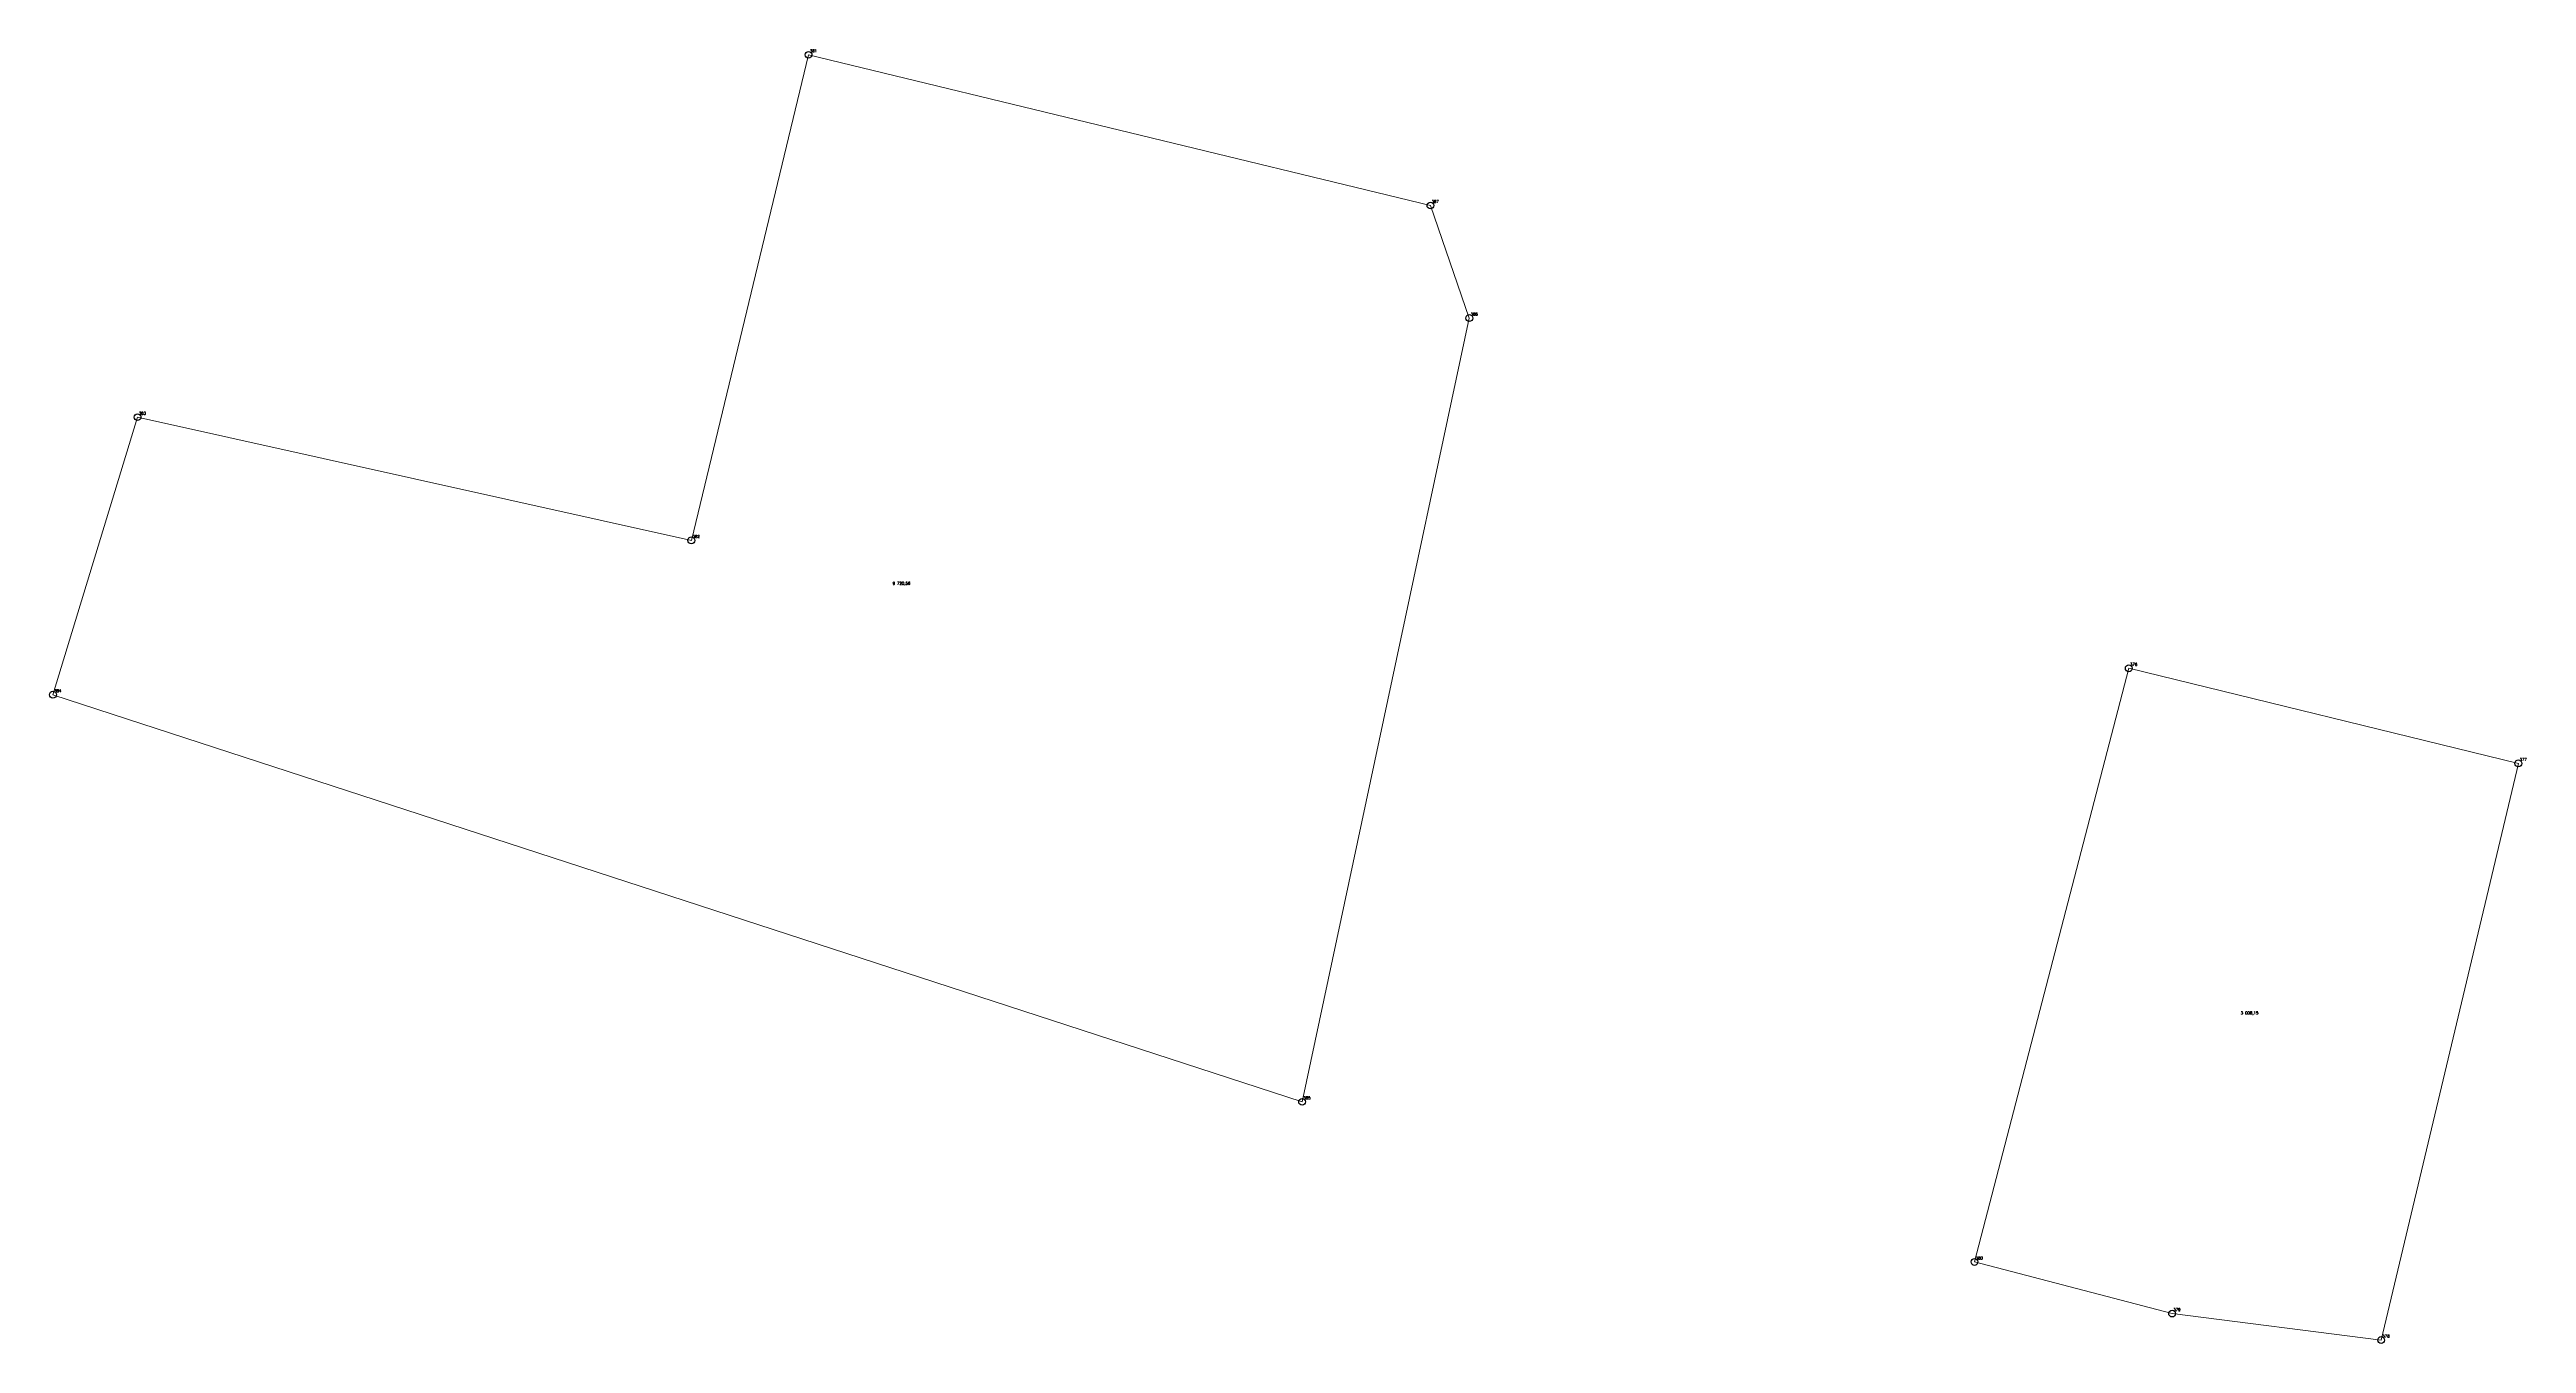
# Model space of a CAD drawing. Extents: x 1392715 to 1399949, y 356205 to 360837.
# Drawn here: x 1395453.1 to 1395725.7, y 359430.1 to 359572.5 of the extents above; entities that cross this region are included whole.
import ezdxf

# ---------------------------------------------------------------- set-up
doc = ezdxf.new("R2010")
doc.units = 0
doc.header["$PDMODE"] = 33
doc.header["$PDSIZE"] = 0.75
doc.layers.add('10 - ценные фрагменты благоустройства', color=7, linetype='Continuous')
doc.styles.get("Standard").update_dxf_attribs({"font": 'simplex.shx'})

msp = doc.modelspace()

# ---------------------------------------------------------------- linework, layer by layer
at = {"layer": '10 - ценные фрагменты благоустройства', "color": 7, "lineweight": 20}
for points in [[(1395536.67, 359571.89), (1395605.11, 359555.31), (1395609.39, 359542.92), (1395590.99, 359456.65), (1395453.51, 359501.46), (1395462.82, 359532.01), (1395523.77, 359518.45), (1395536.67, 359571.89)], [(1395536.67, 359571.89), (1395605.11, 359555.31), (1395609.39, 359542.92), (1395590.99, 359456.65), (1395453.51, 359501.46), (1395462.82, 359532.01), (1395523.77, 359518.45), (1395536.67, 359571.89)], [(1395681.97, 359504.37), (1395724.85, 359493.9), (1395709.75, 359430.43), (1395686.74, 359433.34), (1395664.99, 359439.02), (1395681.97, 359504.37)]]:
    msp.add_lwpolyline(points, close=True, dxfattribs=at)
at = {"layer": '10 - ценные фрагменты благоустройства'}
for p in [(1395536.67, 359571.89), (1395605.11, 359555.31), (1395609.39, 359542.92), (1395462.82, 359532.01), (1395523.77, 359518.45), (1395681.97, 359504.37), (1395453.51, 359501.46), (1395724.85, 359493.9), (1395590.99, 359456.65), (1395664.99, 359439.02), (1395686.74, 359433.34), (1395709.75, 359430.43)]:
    msp.add_point(p, dxfattribs=at)

# ---------------------------------------------------------------- texts
at = {"layer": '10 - ценные фрагменты благоустройства', "color": 7}
for s, p in [('381', (1395536.8, 359572.17)), ('387', (1395605.23, 359555.59)), ('386', (1395609.52, 359543.2)), ('383', (1395462.95, 359532.28)), ('382', (1395523.9, 359518.72)), ('9 720,56', (1395545.92, 359513.56)), ('9 720,56', (1395545.92, 359513.56)), ('376', (1395682.1, 359504.64)), ('384', (1395453.63, 359501.73)), ('377', (1395724.98, 359494.17)), ('3 008,15', (1395694.29, 359466.28)), ('385', (1395591.12, 359456.93)), ('380', (1395665.12, 359439.29)), ('379', (1395686.87, 359433.62)), ('378', (1395709.88, 359430.7))]:
    msp.add_text(s, height=0.311, dxfattribs=at).set_placement(p)

doc.saveas('drawing.dxf')
